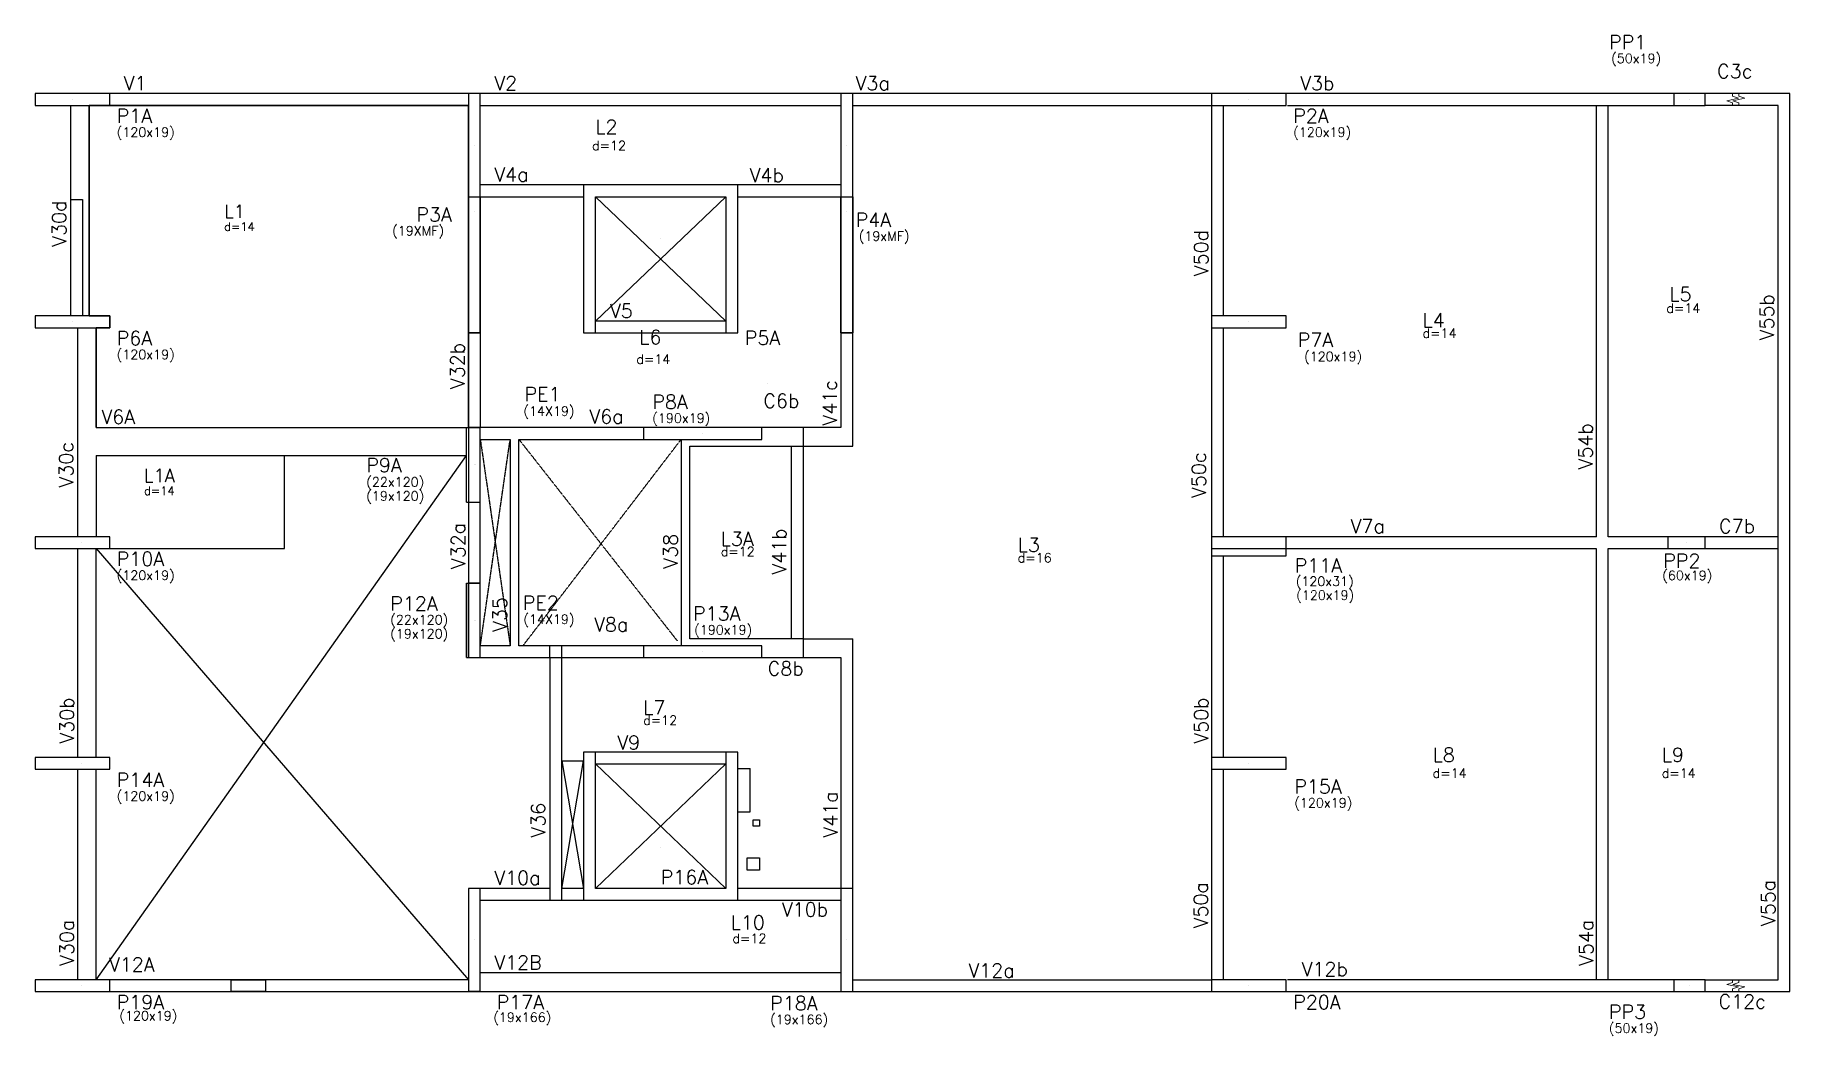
# Model space of a CAD drawing. Extents: x -40810 to 33675, y -2018 to 21213.
# Drawn here: x 30853 to 33675, y 11595 to 13204 of the extents above; entities that cross this region are included whole.
import ezdxf

# ---------------------------------------------------------------- set-up
doc = ezdxf.new("R2010")
doc.units = 0
doc.linetypes.add('ESTILO_TQS_0001', pattern=[1, 0.7, -0.3])
doc.linetypes.add('TRAZO_HUECO', pattern=[0.75, 0.5, -0.25])
doc.layers.get('0').update_dxf_attribs({"color": 1, "lineweight": 9})
for name, color, linetype in [('1', 5, 'Continuous'), ('10', 7, 'Continuous'), ('12', 3, 'Continuous'), ('13', 7, 'Continuous'), ('18', 9, 'Continuous'), ('19', 5, 'Continuous'), ('201', 7, 'ESTILO_TQS_0001'), ('241', 7, 'TRAZO_HUECO'), ('242', 3, 'Continuous'), ('3', 2, 'Continuous'), ('30', 15, 'Continuous'), ('4', 2, 'Continuous'), ('42', 7, 'Continuous'), ('8', 5, 'Continuous'), ('9', 3, 'Continuous'), ('NOMENCLATURA', 7, 'Continuous')]:
    doc.layers.add(name, color=color, linetype=linetype)
doc.styles.get("Standard").update_dxf_attribs({"font": 'romans.shx', "width": 0.8})

msp = doc.modelspace()

# ---------------------------------------------------------------- texts
at = {"layer": '10'}
for s, height, p in [('L2', 22.5, (31754.106, 13045.409)), ('L1', 21, (31157.291, 12910.389)), ('L5', 22.5, (33481.356, 12776.424)), ('L4', 22.5, (33084.353, 12734.522)), ('L6', 22.5, (31824.759, 12707.177)), ('L1A', 21, (31028.316, 12485.586)), ('L3A', 22.5, (31955.8, 12383.198)), ('L3', 22.5, (32433.359, 12373.343)), ('L7', 22.5, (31831.058, 12111.985)), ('L8', 22.5, (33100.671, 12035.507)), ('L9', 22.5, (33469.154, 12035.507)), ('L10', 22.5, (31971.783, 11765.967))]:
    msp.add_text(s, height=height, dxfattribs=at).set_placement(p)
at = {"layer": '12'}
for s, p in [('(50x19)', (33387.785, 13159.259)), ('(120x19)', (30984.436, 13040.635)), ('(120x19)', (32876.436, 13040.635)), ('(19XMF)', (31427.378, 12882.149)), ('(19xMF)', (32177.807, 12873.57)), ('(120x19)', (30984.436, 12683.135)), ('(120x19)', (32893.94, 12679.973)), ('(190x19)', (31845.744, 12580.852)), ('(22x120)', (31385.85, 12478.228)), ('(19x120)', (31385.85, 12455.728)), ('(120x19)', (30984.436, 12328.135)), ('(120x31)', (32880.6, 12318.546)), ('(60x19)', (33469.987, 12327.976)), ('(120x19)', (32881.258, 12296.167)), ('(22x120)', (31424.322, 12256.76)), ('(19x120)', (31424.322, 12234.26)), ('(190x19)', (31913.144, 12240.543)), ('(120x19)', (30984.436, 11973.135)), ('(120x19)', (32878.237, 11962.33)), ('(120x19)', (30988.698, 11619.918)), ('(19x166)', (31590.105, 11617.393)), ('(19x166)', (32035.295, 11614.101)), ('(50x19)', (33384.126, 11600.036))]:
    msp.add_text(s, height=15, dxfattribs=at).set_placement(p)
at = {"layer": '13'}
for s, height, p in [('d=12', 15, (31748.838, 13019.044)), ('d=14', 13.5, (31157.291, 12889.494)), ('d=14', 15, (33476.555, 12757.679)), ('d=14', 15, (33084.353, 12717.522)), ('d=14', 15, (31820.109, 12675.751)), ('d=14', 13.5, (31028.316, 12464.691)), ('d=12', 15, (31955.8, 12366.198)), ('d=16', 15, (32433.359, 12356.343)), ('d=12', 15, (31831.058, 12094.985)), ('d=14', 15, (33100.671, 12010.007)), ('d=14', 15, (33469.154, 12010.007)), ('d=12', 15, (31974.62, 11744.249))]:
    msp.add_text(s, height=height, dxfattribs=at).set_placement(p)
at = {"layer": '8'}
for s, p in [('C3c', (33558.154, 13135.063)), ('V1', (30995.686, 13115.885)), ('V2', (31591.686, 13115.885)), ('V3a', (32172.686, 13115.885)), ('V3b', (32887.686, 13115.885)), ('V4a', (31591.686, 12968.885)), ('V4b', (32002.328, 12967.728)), ('V5', (31777.686, 12749.885)), ('C6b', (32024.378, 12605.006)), ('V6A', (30959.879, 12579.363)), ('V6a', (31744.574, 12579.995)), ('V7a', (32968.686, 12403.385)), ('C7b', (33561.35, 12403.385)), ('V8a', (31752.185, 12245.233)), ('C8b', (32031.315, 12174.611)), ('V9', (31789.587, 12055.527)), ('V10a', (31591.686, 11837.885)), ('V10b', (32054.067, 11787.073)), ('V12A', (30972.028, 11698.562)), ('V12B', (31591.686, 11701.885)), ('V12a', (32354.158, 11688.966)), ('V12b', (32889.993, 11690.885)), ('C12c', (33560.479, 11638.941))]:
    msp.add_text(s, height=22.5, dxfattribs=at).set_placement(p)
for s, p in [('V30d', (30903.003, 12864.02)), ('V50d', (32739.561, 12816.794)), ('V55b', (33649.326, 12713.643)), ('V32b', (31543.915, 12635.159)), ('V41c', (32142.555, 12576.39)), ('V54b', (33357.497, 12506.058)), ('V30c', (30914.145, 12476.885)), ('V50c', (32735.7, 12460.151)), ('V32a', (31544.561, 12345.76)), ('V38', (31886.132, 12346.368)), ('V41b', (32060.919, 12336.99)), ('V35', (31611.56, 12244.76)), ('V30b', (30915.561, 12065.26)), ('V50b', (32739.561, 12065.073)), ('V36', (31673.561, 11913.959)), ('V41a', (32143.561, 11913.959)), ('V50a', (32739.022, 11768.119)), ('V55a', (33651.539, 11771.829)), ('V30a', (30915.561, 11707.76)), ('V54a', (33358.561, 11707.76))]:
    msp.add_text(s, height=22.5, rotation=90, dxfattribs=at).set_placement(p)
at = {"layer": '9'}
for s, height, p in [('PP1', 22.5, (33384.285, 13181.759)), ('P1A', 22.5, (30984.436, 13063.135)), ('P2A', 22.5, (32876.436, 13063.135)), ('P3A', 22.5, (31466.341, 12904.713)), ('P4A', 22.5, (32172.7, 12896.07)), ('P6A', 22.5, (30984.436, 12705.635)), ('P5A', 22.5, (31994.436, 12706.349)), ('P7A', 22.5, (32883.665, 12703.264)), ('PE1', 22.5, (31640.266, 12615.423)), ('P8A', 22.5, (31845.744, 12603.352)), ('(14X19)', 15, (31638.43, 12592.249)), ('P9A', 22.5, (31385.85, 12501.228)), ('P10A', 22.5, (30984.436, 12350.635)), ('P11A', 22.5, (32878.669, 12340.373)), ('PP2', 22.5, (33471.5, 12347.421)), ('P12A', 22.5, (31424.322, 12279.26)), ('PE2', 22.5, (31637.451, 12280.205)), ('P13A', 22.5, (31911.261, 12262.881)), ('(14X19)', 15, (31638.381, 12257.399)), ('P14A', 22.5, (30984.436, 11995.635)), ('P15A', 22.5, (32878.237, 11984.83)), ('P16A', 22.5, (31859.306, 11839.187)), ('P19A', 22.5, (30984.436, 11638.135)), ('P17A', 22.5, (31595.379, 11638.135)), ('P18A', 22.5, (32035.295, 11636.601)), ('P20A', 22.5, (32876.436, 11638.135)), ('PP3', 22.5, (33384.126, 11622.536))]:
    msp.add_text(s, height=height, dxfattribs=at).set_placement(p)

# ---------------------------------------------------------------- linework, layer by layer
for points in [[(33583.068, 13091.26), (33583.068, 13095.593), (33573.568, 13098.76), (33592.568, 13102.76), (33583.068, 13105.927), (33583.068, 13110.26)], [(33593.068, 13091.26), (33593.068, 13095.593), (33583.568, 13098.76), (33602.568, 13102.76), (33593.068, 13105.927), (33593.068, 13110.26)], [(33583.068, 11685.26), (33583.068, 11680.927), (33573.568, 11677.76), (33592.568, 11673.76), (33583.068, 11670.593), (33583.068, 11666.26)], [(33593.068, 11685.26), (33593.068, 11680.927), (33583.568, 11677.76), (33602.568, 11673.76), (33593.068, 11670.593), (33593.068, 11666.26)]]:
    msp.add_lwpolyline(points)
at = {"layer": '1'}
for p, q in [((32745.186, 13091.26), (32745.186, 12752.76)), ((33656.186, 13091.26), (33538.686, 13091.26)), ((30910.186, 12939.76), (30929.186, 12939.76)), ((30929.186, 12939.76), (30929.186, 12752.76)), ((31550.186, 12725.26), (31550.186, 12573.26)), ((31569.186, 12725.26), (31569.186, 12573.26)), ((30951.186, 12573.26), (31547.186, 12573.26)), ((32088.186, 12543.26), (32168.186, 12543.26)), ((30951.186, 12528.26), (31547.186, 12528.26)), ((30951.186, 12528.26), (30951.186, 12397.76)), ((31254.186, 12378.76), (31254.186, 12528.26)), ((30973.186, 12378.76), (31254.186, 12378.76)), ((32088.186, 12233.26), (32168.186, 12233.26)), ((31681.186, 11832.26), (31569.186, 11832.26)), ((33538.681, 11685.26), (33656.186, 11685.26))]:
    msp.add_line(p, q, dxfattribs=at)
for points in [[(31569.186, 13110.26), (30973.186, 13110.26)], [(32150.186, 13110.26), (31569.186, 13110.26)], [(32745.186, 13110.26), (32150.186, 13110.26)], [(33373.686, 13110.26), (32865.186, 13110.26)], [(33488.686, 13110.26), (33373.686, 13110.26)], [(33675.186, 13110.26), (33538.686, 13110.26)], [(33675.186, 12388.26), (33675.186, 13110.26)], [(30910.186, 13091.26), (30910.186, 12752.76)], [(30940.186, 12752.76), (30940.186, 13091.26)], [(30973.186, 13091.26), (31550.186, 13091.26)], [(31569.186, 13091.26), (32150.186, 13091.26)], [(32169.186, 13091.26), (32745.186, 13091.26)], [(32764.186, 12752.76), (32764.186, 13091.26)], [(32867.413, 13091.26), (33488.686, 13091.26)], [(33364.186, 12397.76), (33364.186, 13091.26)], [(33383.186, 12397.76), (33383.186, 13091.26)], [(33656.186, 11685.26), (33656.186, 13091.26)], [(31735.186, 12963.26), (31569.186, 12963.26)], [(32149.186, 12963.26), (31983.186, 12963.26)], [(31569.186, 12944.26), (31735.186, 12944.26)], [(31983.186, 12944.26), (32149.186, 12944.26)], [(30921.186, 12733.76), (30921.186, 12397.76)], [(30951.186, 12573.26), (30951.186, 12733.76)], [(31964.186, 12744.26), (31754.186, 12744.26)], [(32745.186, 12733.76), (32745.186, 12397.756)], [(32764.186, 12397.756), (32764.186, 12733.76)], [(31754.186, 12725.26), (31964.186, 12725.26)], [(32149.186, 12725.26), (32149.186, 12573.26)], [(32168.186, 12543.26), (32168.186, 12725.26)], [(31630.685, 12573.26), (31569.186, 12573.26)], [(31831.686, 12573.26), (31630.685, 12573.26)], [(32149.186, 12573.26), (32021.686, 12573.26)], [(32088.186, 12573.26), (32088.186, 12203.26)], [(31569.186, 12554.26), (31617.185, 12554.26)], [(31617.185, 12554.26), (31617.185, 12222.26)], [(31631.185, 12554.26), (31831.686, 12554.26)], [(31631.185, 12222.26), (31631.185, 12554.26)], [(31892.185, 12554.26), (31892.185, 12222.26)], [(31906.185, 12543.26), (32088.186, 12543.26)], [(31906.185, 12233.26), (31906.185, 12543.26)], [(32069.186, 12543.26), (32069.186, 12233.26)], [(31550.186, 12453.26), (31550.186, 12323.26)], [(31569.186, 12323.26), (31569.186, 12453.26)], [(33478.686, 12397.76), (33383.186, 12397.76)], [(33656.186, 12397.76), (33538.686, 12397.76)], [(30921.186, 12378.76), (30921.186, 12042.76)], [(30951.186, 12042.76), (30951.186, 12378.76)], [(32745.186, 12366.756), (32745.186, 12042.76)], [(32764.186, 12042.76), (32764.186, 12366.756)], [(33364.186, 11685.26), (33364.186, 12378.76)], [(33383.186, 12378.76), (33478.686, 12378.76)], [(33383.186, 11685.26), (33383.186, 12378.76)], [(33538.686, 12378.76), (33656.186, 12378.76)], [(33675.186, 11666.26), (33675.186, 12388.26)], [(31617.185, 12222.26), (31569.186, 12222.26)], [(31831.686, 12222.26), (31631.185, 12222.26)], [(32088.186, 12233.26), (31906.185, 12233.26)], [(32168.186, 11832.26), (32168.186, 12233.26)], [(31569.186, 12203.26), (31630.685, 12203.26)], [(31630.685, 12203.26), (31831.686, 12203.26)], [(31681.186, 12203.26), (31681.186, 11832.26)], [(32021.686, 12203.26), (32149.186, 12203.26)], [(32149.186, 12203.26), (32149.186, 11832.26)], [(31964.186, 12051.26), (31754.186, 12051.26)], [(30921.186, 12023.76), (30921.186, 11685.26)], [(30951.186, 11685.26), (30951.186, 12023.76)], [(31754.186, 12032.26), (31964.186, 12032.26)], [(32745.186, 12023.76), (32745.186, 11685.26)], [(32764.186, 11685.26), (32764.186, 12023.76)], [(32148.186, 11832.26), (31983.186, 11832.26)], [(32168.186, 11832.26), (32167.186, 11832.26)], [(31569.186, 11813.26), (31735.186, 11813.26)], [(31983.186, 11813.26), (32148.186, 11813.26)], [(31550.186, 11685.26), (30951.186, 11685.26)], [(31570.186, 11696.26), (31569.186, 11696.26)], [(32149.186, 11696.26), (31570.186, 11696.26)], [(32168.186, 11685.26), (32745.186, 11685.26)], [(33488.681, 11685.26), (32867.493, 11685.26)], [(30973.186, 11666.26), (31550.186, 11666.26)], [(31569.186, 11666.26), (31550.186, 11666.26)], [(31569.186, 11666.26), (32149.186, 11666.26)], [(31970.186, 11666.26), (32149.186, 11666.26)], [(32168.186, 11666.26), (32582.186, 11666.26)], [(32582.186, 11666.26), (32745.186, 11666.26)], [(32865.186, 11666.26), (33373.686, 11666.26)], [(33373.686, 11666.26), (33488.681, 11666.26)], [(33538.681, 11666.26), (33675.186, 11666.26)]]:
    msp.add_lwpolyline(points, dxfattribs=at)
at = {"layer": '18'}
msp.add_lwpolyline([(31168.683, 11685.26), (31223.683, 11685.26), (31223.683, 11666.26), (31168.683, 11666.26), (31168.683, 11685.26)], dxfattribs=at)
at = {"layer": '19'}
for p, q in [((31754.186, 12744.26), (31964.186, 12944.26)), ((31754.186, 12944.26), (31964.186, 12744.26)), ((30951.186, 11685.26), (31547.186, 12528.26)), ((30951.186, 12378.76), (31550.186, 11685.26)), ((31754.186, 12032.26), (31964.186, 11832.26)), ((31754.186, 11832.26), (31964.186, 12032.26))]:
    msp.add_line(p, q, dxfattribs=at)
at = {"layer": '201'}
for p, q in [((31681.186, 12203.26), (31681.186, 12222.26)), ((31681.186, 11832.26), (31681.186, 11813.26))]:
    msp.add_line(p, q, dxfattribs=at)
for points in [[(33364.186, 12397.76), (32865.186, 12397.76)], [(32865.186, 12378.76), (33364.186, 12378.76)], [(31700.186, 11813.26), (31700.186, 12222.26)]]:
    msp.add_lwpolyline(points, dxfattribs=at)
at = {"layer": '201', "linetype": 'ESTILO_TQS_0001'}
msp.add_lwpolyline([(31735.186, 11832.26), (31700.186, 11832.26)], dxfattribs=at)
at = {"layer": '241'}
for p, q in [((31569.186, 12222.26), (31617.185, 12554.26)), ((31569.186, 12554.26), (31617.185, 12222.26)), ((31631.185, 12554.26), (31885.722, 12230.481)), ((31637.685, 12222.26), (31892.185, 12554.26))]:
    msp.add_line(p, q, dxfattribs=at)
at = {"layer": '242'}
for p, q in [((30913.186, 13100.76), (30913.186, 13100.76)), ((32805.186, 13100.76), (32805.186, 13100.76)), ((33513.686, 13100.76), (33513.686, 13100.76)), ((31559.686, 13027.26), (31559.686, 13027.26)), ((32158.686, 13027.26), (32158.686, 13027.26)), ((31559.686, 12920.76), (31559.686, 12920.76)), ((32158.686, 12920.76), (32158.686, 12920.76)), ((31859.186, 12877.78), (31859.186, 12877.78)), ((30913.186, 12743.26), (30913.186, 12743.26)), ((32805.186, 12743.26), (32805.186, 12743.26)), ((32030.546, 12643.553), (32030.546, 12643.553)), ((31926.686, 12563.76), (31926.686, 12563.76)), ((31559.686, 12513.26), (31559.686, 12513.26)), ((31561.186, 12513.26), (31561.186, 12513.26)), ((30928.186, 12388.26), (30928.186, 12388.26)), ((33508.686, 12388.26), (33508.686, 12388.26)), ((31559.686, 12263.26), (31559.686, 12263.26)), ((31561.186, 12263.26), (31561.186, 12263.26)), ((31926.686, 12212.76), (31926.686, 12212.76)), ((30928.186, 12033.26), (30928.186, 12033.26)), ((32805.186, 12033.26), (32805.186, 12033.26)), ((31859.186, 11898.739), (31859.186, 11898.739)), ((31559.686, 11749.26), (31559.686, 11749.26)), ((32158.686, 11749.26), (32158.686, 11749.26)), ((30928.186, 11675.76), (30928.186, 11675.76)), ((32805.186, 11675.76), (32805.186, 11675.76)), ((33513.681, 11675.76), (33513.681, 11675.76))]:
    msp.add_line(p, q, dxfattribs=at)
at = {"layer": '3'}
for points in [[(30853.186, 13091.26), (30973.186, 13091.26), (30973.186, 13110.26), (30853.186, 13110.26), (30853.186, 13091.26)], [(31550.186, 12944.26), (31569.186, 12944.26), (31569.186, 13110.26), (31550.186, 13110.26), (31550.186, 12944.26)], [(32149.186, 12944.26), (32168.186, 12944.26), (32168.186, 13110.26), (32149.186, 13110.26), (32149.186, 12944.26)], [(32745.186, 13091.26), (32865.186, 13091.26), (32865.186, 13110.26), (32745.186, 13110.26), (32745.186, 13091.26)], [(31964.186, 12725.26), (31983.186, 12725.26), (31983.186, 12963.26), (31735.186, 12963.26), (31735.186, 12725.26), (31754.186, 12725.26), (31754.186, 12944.26), (31964.186, 12944.26), (31964.186, 12725.26)], [(30853.186, 12733.76), (30973.186, 12733.76), (30973.186, 12752.76), (30853.186, 12752.76), (30853.186, 12733.76)], [(32745.186, 12733.76), (32865.186, 12733.76), (32865.186, 12752.76), (32745.186, 12752.76), (32745.186, 12733.76)], [(31550.186, 12453.26), (31569.186, 12453.26), (31569.186, 12573.26), (31550.186, 12573.26), (31550.186, 12453.26)], [(31831.686, 12554.26), (32021.686, 12554.26), (32021.686, 12573.26), (31831.686, 12573.26), (31831.686, 12554.26)], [(30853.186, 12378.76), (30973.186, 12378.76), (30973.186, 12397.76), (30853.186, 12397.76), (30853.186, 12378.76)], [(32745.186, 12378.76), (32865.186, 12378.76), (32865.186, 12397.76), (32745.186, 12397.76), (32745.186, 12378.76)], [(31550.186, 12203.26), (31569.186, 12203.26), (31569.186, 12323.26), (31550.186, 12323.26), (31550.186, 12203.26)], [(31831.686, 12203.26), (32021.686, 12203.26), (32021.686, 12222.26), (31831.686, 12222.26), (31831.686, 12203.26)], [(31964.186, 12051.26), (31964.186, 11832.26), (31754.186, 11832.26), (31754.186, 12051.26), (31735.186, 12051.26), (31735.186, 11813.26), (31983.186, 11813.26), (31983.186, 12051.26), (31964.186, 12051.26)], [(30853.186, 12023.76), (30973.186, 12023.76), (30973.186, 12042.76), (30853.186, 12042.76), (30853.186, 12023.76)], [(32745.186, 12023.76), (32865.186, 12023.76), (32865.186, 12042.76), (32745.186, 12042.76), (32745.186, 12023.76)], [(31550.186, 11666.26), (31569.186, 11666.26), (31569.186, 11832.26), (31550.186, 11832.26), (31550.186, 11666.26)], [(32149.186, 11666.26), (32168.186, 11666.26), (32168.186, 11832.26), (32149.186, 11832.26), (32149.186, 11666.26)], [(30853.186, 11666.26), (30973.186, 11666.26), (30973.186, 11685.26), (30853.186, 11685.26), (30853.186, 11666.26)], [(32745.186, 11666.26), (32865.186, 11666.26), (32865.186, 11685.26), (32745.186, 11685.26), (32745.186, 11666.26)]]:
    msp.add_lwpolyline(points, dxfattribs=at)
at = {"layer": '30'}
for points in [[(31550.186, 12725.26), (31550.186, 12944.26), (31569.186, 12944.26), (31569.186, 12725.26), (31550.186, 12725.26), (31550.186, 12725.26)], [(32149.186, 12725.26), (32149.186, 12944.26), (32168.186, 12944.26), (32168.186, 12725.26), (32149.186, 12725.26), (32149.186, 12725.26)]]:
    msp.add_lwpolyline(points, dxfattribs=at)
at = {"layer": '4'}
for p, q in [((31550.186, 12944.26), (31550.186, 12725.26)), ((31569.186, 12725.26), (31569.186, 12944.26)), ((32149.186, 12944.26), (32149.186, 12725.26)), ((32168.186, 12725.26), (32168.186, 12944.26)), ((31550.186, 12725.26), (31569.186, 12725.26)), ((32149.186, 12725.26), (32168.186, 12725.26)), ((31547.186, 12453.26), (31547.186, 12573.26)), ((31547.186, 12573.26), (31569.186, 12573.26)), ((31550.186, 12573.26), (31550.186, 12453.26)), ((31547.186, 12453.26), (31569.186, 12453.26)), ((32865.186, 12397.756), (32745.186, 12397.756)), ((31547.186, 12203.26), (31547.186, 12323.26)), ((31547.186, 12323.26), (31569.186, 12323.26)), ((31547.186, 12323.26), (31569.186, 12323.26)), ((31550.186, 12323.26), (31550.186, 12203.26)), ((31550.186, 12203.26), (31550.186, 12323.26)), ((31547.186, 12203.26), (31569.186, 12203.26)), ((31547.186, 12203.26), (31569.186, 12203.26))]:
    msp.add_line(p, q, dxfattribs=at)
for points in [[(33488.686, 13091.26), (33538.686, 13091.26), (33538.686, 13110.26), (33488.686, 13110.26), (33488.686, 13091.26)], [(33478.686, 12378.76), (33538.686, 12378.76), (33538.686, 12397.76), (33478.686, 12397.76), (33478.686, 12378.76)], [(32745.186, 12378.76), (32745.186, 12366.756), (32865.186, 12366.756), (32865.186, 12378.76)], [(33488.681, 11666.26), (33538.681, 11666.26), (33538.681, 11685.26), (33488.681, 11685.26), (33488.681, 11666.26)]]:
    msp.add_lwpolyline(points, dxfattribs=at)
at = {"layer": '42'}
for p, q in [((31700.186, 11832.26), (31735.186, 12037.26)), ((31700.186, 12037.26), (31735.186, 11832.26)), ((31983.186, 12025.26), (32003.186, 12025.26)), ((32003.185, 11955.26), (32003.186, 12025.26)), ((31983.185, 11955.26), (32003.185, 11955.26))]:
    msp.add_line(p, q, dxfattribs=at)
for points in [[(31700.186, 12037.26), (31735.186, 12037.26), (31735.186, 11832.26), (31700.186, 11832.26), (31700.186, 12037.26)], [(32008.185, 11942.26), (32018.185, 11942.26), (32018.185, 11932.26), (32008.185, 11932.26), (32008.185, 11942.26)], [(31998.185, 11881.26), (32018.185, 11881.26), (32018.185, 11861.26), (31998.185, 11861.26), (31998.185, 11881.26)]]:
    msp.add_lwpolyline(points, dxfattribs=at)
at = {"layer": 'NOMENCLATURA', "linetype": 'Continuous', "ltscale": 30}
for p, q in [((30951.186, 12573.26), (31547.186, 12573.26)), ((30951.186, 12573.26), (31550.186, 12573.26)), ((31906.185, 12543.26), (32069.186, 12543.26)), ((30951.186, 12528.26), (31254.186, 12528.26))]:
    msp.add_line(p, q, dxfattribs=at)
for points in [[(31550.186, 12944.26), (31550.186, 13091.26), (30973.186, 13091.26), (30940.186, 13091.26), (30940.186, 12752.76), (30973.186, 12752.76), (30973.186, 12733.76), (30951.186, 12733.76), (30951.186, 12573.26), (31547.186, 12573.26), (31550.186, 12573.26), (31550.186, 12725.26)], [(31550.186, 12944.26), (31550.186, 13091.26), (30973.186, 13091.26), (30940.186, 13091.26), (30940.186, 12752.76), (30973.186, 12752.76), (30973.186, 12733.76), (30951.186, 12733.76), (30951.186, 12573.26), (31550.186, 12573.26), (31550.186, 12725.26)]]:
    msp.add_lwpolyline(points, close=True, dxfattribs=at)

msp.set_redraw_order([(e.dxf.handle, doc.entitydb.next_handle()) for e in msp.query("TEXT MTEXT ATTDEF DIMENSION ARC_DIMENSION")])  # texts and dimensions are drawn at this point

doc.saveas('drawing.dxf')
